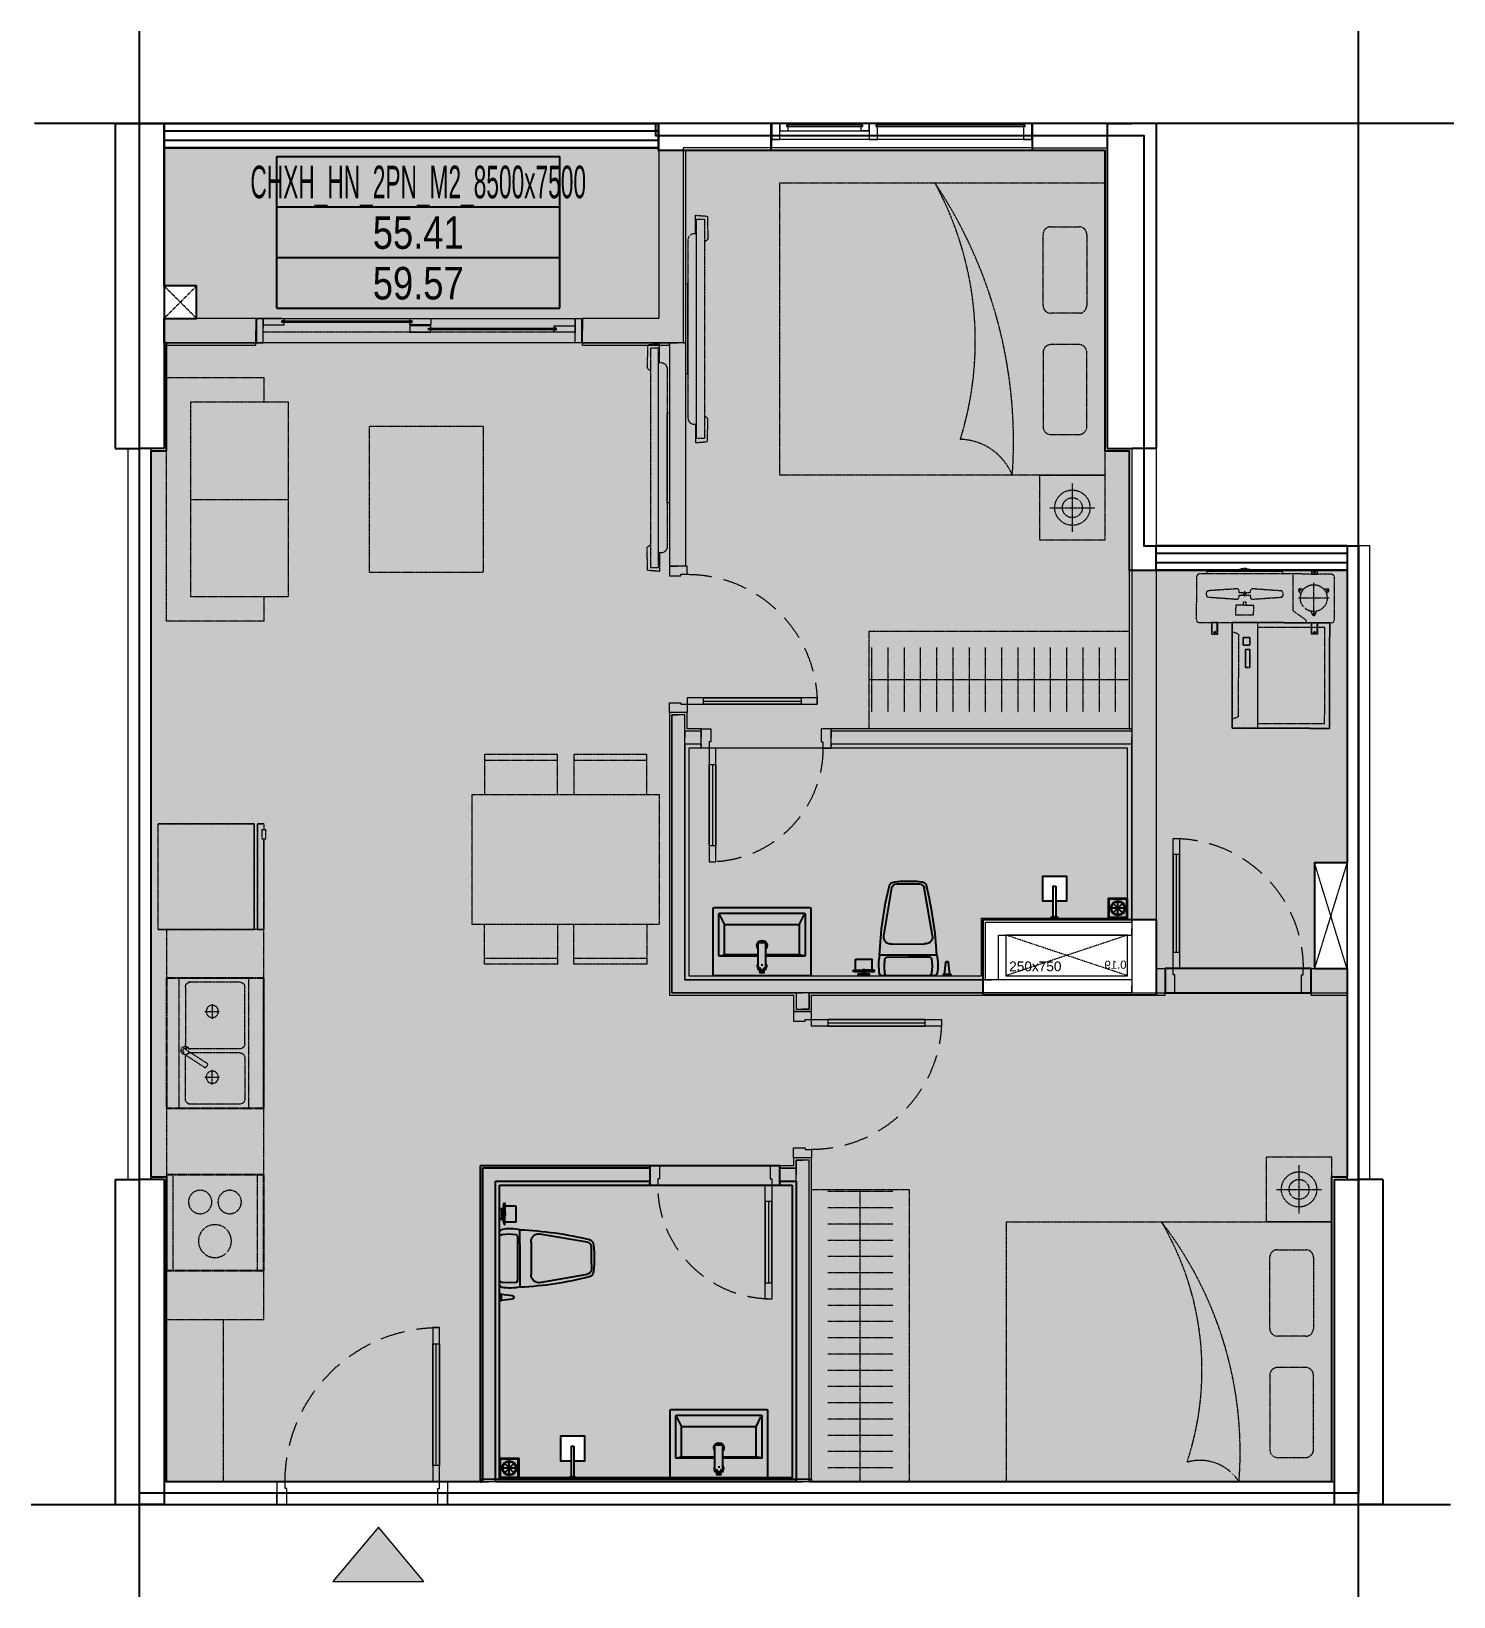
# Model space of a CAD drawing. Header units: millimetres. Extents: x -623 to 8130, y -735 to 8898.
import ezdxf
from ezdxf.enums import TextEntityAlignment as Align

# ---------------------------------------------------------------- set-up
doc = ezdxf.new("R2010")
doc.units = ezdxf.units.MM
doc.set_wipeout_variables(frame=1)
for name, pattern in [('3PN B$0$HIDDENX2', [0.75, 0.5, -0.25]), ('HIDDEN', [9.525, 6.35, -3.175]), ('Xref Y2-Y4 ME$0$Xref MB Y2.Y4$0$Xr_truc thang N3 tang dien hinh$0$T-Can ho$0$HIDDEN3', [0.2, 0.1, -0.1])]:
    doc.linetypes.add(name, pattern=pattern)
doc.layers.get('0').update_dxf_attribs({"color": 231})
doc.layers.get('DefPoints').update_dxf_attribs({"color": 191})
for name, color, linetype in [('2PN A1$0$KT - Net Nhat', 8, 'Continuous'), ('A-CONC', 2, 'Continuous'), ('A-EQPM', 127, 'Continuous'), ('A-RAIL', 153, 'Continuous'), ('KT-Hatch', 231, 'Continuous')]:
    doc.layers.add(name, color=color, linetype=linetype)
doc.layers.add('A-AREA-SPACE', color=130, linetype='Continuous', plot=False)
doc.layers.add('A-AREA-WALL-CENTER', color=210, linetype='Continuous', plot=False)
for name, color, linetype, lineweight in [('A-DOOR', 142, 'Continuous', 9), ('A-FNSH', 253, 'Continuous', 9), ('A-FURN', 251, 'HIDDEN', 5), ('A-Hatch mau co cau', 7, 'Continuous', 9), ('A-HIDD', 45, 'HIDDEN', 9), ('A-Truc ky thuat', 162, 'Continuous', 0), ('A-WALL', 1, 'Continuous', 13), ('A-WALL-INT', 31, 'Continuous', 20), ('A-WALL-PRTN', 6, 'Continuous', 9)]:
    doc.layers.add(name, color=color, linetype=linetype, lineweight=lineweight)
doc.styles.add('VTK_Arial', font='arial.ttf', dxfattribs={"width": 0.8})
doc.styles.add('Xref Y2-Y4 ME$0$Xref MB Y2.Y4$0$Xr_truc thang N3 tang dien hinh$0$T-Can ho$0$Arial', font='arial.ttf')

# ---------------------------------------------------------------- blocks, each defined once
blk = doc.blocks.new('*U4')
blk.add_lwpolyline([(0, 0), (0, 250), (750, 250), (750, 0)], close=True)
at = {"linetype": 'Xref Y2-Y4 ME$0$Xref MB Y2.Y4$0$Xr_truc thang N3 tang dien hinh$0$T-Can ho$0$HIDDEN3'}
for points in [[(0, 0), (750, 250)], [(0, 250), (750, 0)]]:
    blk.add_lwpolyline(points, dxfattribs=at)
at = {"style": 'Xref Y2-Y4 ME$0$Xref MB Y2.Y4$0$Xr_truc thang N3 tang dien hinh$0$T-Can ho$0$Arial'}
blk.add_text('0.19', height=50, dxfattribs=at).set_placement((6.6, 42.7))
blk.add_attdef('--', text='', height=88, dxfattribs=at).set_placement((126.6, 189.6), align=Align.MIDDLE_CENTER)
blk = doc.blocks.new('DT-CAN')
at = {"layer": 'DefPoints'}
for p, q in [((-870.7, 0), (870.7, 0)), ((-870.7, -934.4), (-870.7, 0)), ((870.7, -934.4), (870.7, 0)), ((-870.7, -311.5), (870.7, -311.5)), ((-870.7, -622.9), (870.7, -622.9)), ((-870.7, -934.4), (870.7, -934.4))]:
    blk.add_line(p, q, dxfattribs=at)
at = {"layer": 'DefPoints', "color": 7, "style": 'VTK_Arial', "width": 0.5}
blk.add_attdef('LOAICAN', text='', height=200, dxfattribs=at).set_placement((0, -257.5), align=Align.CENTER)
at = {"layer": 'DefPoints', "color": 5, "style": 'VTK_Arial', "width": 0.8}
blk.add_attdef('DT-TT', text='', height=200, dxfattribs=at).set_placement((0, -569), align=Align.CENTER)
at = {"layer": 'DefPoints', "color": 6, "style": 'VTK_Arial', "width": 0.8}
blk.add_attdef('DT-TIM', text='', height=200, dxfattribs=at).set_placement((0, -880.4), align=Align.CENTER)
blk = doc.blocks.new('A$C99de5d64')
at = {"layer": 'A-Hatch mau co cau', "true_color": 0xb30000}
h = blk.add_hatch(color=12, dxfattribs=at)
h.dxf.hatch_style = 1
h.paths.add_polyline_path([(-174.8, 210), (0, 0), (175.2, 210)])
at = {"layer": 'A-Hatch mau co cau', "color": 12, "true_color": 0xb30000}
blk.add_lwpolyline([(-174.8, 210), (0, 0), (175.2, 210)], close=True, dxfattribs=at)
blk = doc.blocks.new('*U17')
at = {"linetype": 'HIDDEN', "ltscale": 0.3}
for p, q in [((-750, -150), (-750, -1350)), ((-150, -150), (-750, -150)), ((-150, -1350), (-150, -150)), ((-150, -750), (-750, -750)), ((-750, -1350), (-150, -1350))]:
    blk.add_line(p, q, dxfattribs=at)
blk.add_lwpolyline([(-600, -1350), (-600, -1500), (0, -1500), (0, 0), (-600, 0), (-600, -150)], dxfattribs=at)
blk = doc.blocks.new('E-CHUNG-GATHOATSAN-01')
at = {"ltscale": 2}
for p, q in [((60, 20), (60, 100)), ((100, 60), (20, 60)), ((88.3, 88.3), (31.7, 31.7)), ((88.3, 31.7), (31.7, 88.3))]:
    blk.add_line(p, q, dxfattribs=at)
for points in [[(120, 120), (0, 120), (0, 0), (120, 0)], [(115, 115), (5, 115), (5, 5), (115, 5)]]:
    blk.add_lwpolyline(points, close=True, dxfattribs=at)
for radius in [45, 40]:
    blk.add_circle((60, 60), radius, dxfattribs=at)
blk = doc.blocks.new('E-VS-VOISENTAM-01')
at = {"color": 0}
blk.add_wipeout([(-6.3, -17.9), (-6.3, -7.6), (-105.3, -7.6), (-105.3, -75.1), (-255.3, -75.1), (-255.3, 74.9), (-105.3, 74.9), (-105.3, 7.4), (-6.3, 7.4), (-6.3, 17.9), (0, 17.9), (0, -17.9)], dxfattribs=at)
blk.add_lwpolyline([(-105.3, -7.6), (-105.3, -75.1), (-255.3, -75.1), (-255.3, 74.9), (-105.3, 74.9), (-105.3, 7.4)], dxfattribs=at)
for points in [[(-195.1, -7.6), (-6.3, -7.6), (-6.3, 7.4), (-195.1, 7.4)], [(-6.3, -17.9), (0, -17.9), (0, 17.9), (-6.3, 17.9)]]:
    blk.add_lwpolyline(points, close=True, dxfattribs=at)
blk = doc.blocks.new('E-VS-BONCAU-01')
for p, q in [((-145.5, -13.9), (-139.8, 0.5)), ((-148.9, -57.3), (-145.5, -13.9)), ((-146.2, -104.4), (-148.9, -57.3)), ((145.4, -15), (148.5, -58.4)), ((148.5, -58.4), (145.4, -105.5)), ((213.1, -0.8), (265.4, -1)), ((221.8, -9.6), (256.7, -9.7)), ((230.2, -79.4), (221.8, -9.6)), ((256.7, -9.7), (247.7, -79.5)), ((-0.5, -126.3), (-176.3, -125.6)), ((-136.7, -112.2), (-146.2, -104.4)), ((-0.4, -113.3), (-136.7, -112.2)), ((-0.5, -126.3), (-0.5, -126.3)), ((175.4, -127), (-0.5, -126.3)), ((135.8, -113.2), (-0.4, -113.3)), ((145.4, -105.5), (135.8, -113.2)), ((-150.9, -245), (-101.2, -539.8)), ((-100, -194.5), (98.5, -195.2)), ((149, -246.1), (97.1, -540.5)), ((-71.2, -564.4), (-2.2, -564.6)), ((-2.2, -564.6), (66.9, -564.9))]:
    blk.add_line(p, q)
for points in [[(-307.4, -12.3), (-240.3, -12.3), (-240.3, 0.4), (-307.4, 0.4)], [(-324.6, -100.9), (-223.3, -100.9), (-223.3, -24.5), (-324.6, -24.5)], [(-281.4, -35.9), (-281.4, -12.3), (-266.2, -12.3), (-266.2, -35.9)]]:
    blk.add_lwpolyline(points, close=True)
for points in [[(160.1, -0.6), (0, 0), (-160.1, 0.6)], [(139.8, -0.5), (145.4, -15)]]:
    blk.add_lwpolyline(points)
for points in [[(-337.2, -33.4), (-281.4, -33.4), (-281.4, -26.6), (-337.2, -26.6, 1)], [(-210.5, -33.4), (-266.2, -33.4), (-266.2, -26.6), (-210.5, -26.6, -1)]]:
    blk.add_lwpolyline(points, format="xyb", close=True)
for centre, radius, start, end in [((225.4, 2.7), 12.8, 195.93034, 253.62994), ((238.9, -79.4), 8.72, 179.78014, 359.78014), ((253.1, 2.6), 12.8, 285.93034, 343.62994)]:
    blk.add_arc(centre, radius, start, end)
for centre, major_axis, ratio, start_param, end_param in [((-160.1, -17.6), (-12.9, -12.8), 1, 3.926991, 5.363819), ((-160.1, -17.6), (-12.9, -12.8), 1, 3.926991, 5.363819), ((-160.1, -17.6), (-12.9, -12.8), 1, 3.926991, 5.363819), ((160, -18.8), (-12.9, -12.8), 1, 2.490163, 3.926991), ((160, -18.8), (-12.9, -12.8), 1, 2.490163, 3.926991), ((-309.7, -59.9), (-491.9, 11.9), 0.754969, 2.992228, 3.290957), ((1638.9, -88), (-275.8, 1956.4), 0.917923, 1.461172, 1.68042), ((-105.7, -239.6), (-32.1, 32.3), 1, 5.374496, 7.190108), ((103.9, -240.4), (-32.3, -32.1), 1, 2.23467, 4.050282), ((-85.9, -545.6), (-22.1, -22), 1, -0.518895, 0.614897), ((-85.9, -545.6), (-22.1, -22), 1, -0.518895, 0.614897), ((-71, -533.5), (-21.8, 21.9), 1, 0.993435, 2.351364), ((-9.9, -27.7), (-393.7, -390.7), 1, 0.641923, 0.802984), ((-9.9, -27.7), (-393.7, -390.7), 1, 0.641923, 0.802984), ((9.6, -27.8), (-390.7, 393.7), 1, 2.338609, 2.49967), ((9.6, -27.8), (-390.7, 393.7), 1, 2.338609, 2.49967), ((66.9, -534), (-21.8, 21.9), 1, 2.361025, 3.718954), ((81.7, -546.2), (-22.1, -22), 1, 0.955899, 2.089692), ((81.7, -546.2), (-22.1, -22), 1, 0.955899, 2.089692)]:
    blk.add_ellipse(centre, major_axis=major_axis, ratio=ratio, start_param=start_param, end_param=end_param)
at = {"extrusion": (0, 0, -1)}
for centre, major_axis, ratio, start_param, end_param in [((309.2, -62.3), (492, 8.1), 0.754969, 2.992228, 3.290957), ((-1639.5, -75.4), (-290.8, -1954.2), 0.917923, 4.602765, 4.822013)]:
    blk.add_ellipse(centre, major_axis=major_axis, ratio=ratio, start_param=start_param, end_param=end_param, dxfattribs=at)
blk = doc.blocks.new('*U18')
at = {"linetype": 'HIDDEN', "ltscale": 0.3}
for p, q in [((75, 644.4), (75, 400)), ((525, 644.4), (75, 644.4)), ((75, 608.9), (525, 608.9)), ((525, 400), (525, 644.4)), ((1075, 644.4), (625, 644.4)), ((625, 644.4), (625, 400)), ((625, 608.9), (1075, 608.9)), ((1075, 400), (1075, 644.4)), ((1150, 400), (0, 400)), ((0, 400), (0, -400)), ((1150, -400), (1150, 400)), ((0, -400), (1150, -400)), ((75, -644.4), (75, -400)), ((525, -400), (525, -644.4)), ((625, -644.4), (625, -400)), ((1075, -400), (1075, -644.4)), ((525, -608.9), (75, -608.9)), ((525, -644.4), (75, -644.4)), ((1075, -608.9), (625, -608.9)), ((1075, -644.4), (625, -644.4))]:
    blk.add_line(p, q, dxfattribs=at)
blk = doc.blocks.new('*U19')
blk.add_line((3040, 150), (0, 150))
for points in [[(0, 150), (3040, 150), (3040, 0), (0, 0)], [(0, 105), (3040, 105), (3040, 45), (0, 45)]]:
    blk.add_lwpolyline(points, close=True)
blk = doc.blocks.new('*U21')
blk.add_line((-100, 70), (-850, 70))
for points in [[(140, 1050), (140, 990), (40, 990), (40, 1000), (0, 1000), (0, 1050)], [(0, 50), (-950, 50), (-950, 90), (0, 90)], [(-100, 50), (-100, 90), (-850, 90), (-850, 50)], [(140, 0), (140, 60), (40, 60), (40, 50), (0, 50), (0, 0)]]:
    blk.add_lwpolyline(points, close=True)
at = {"linetype": '3PN B$0$HIDDENX2', "ltscale": 300}
blk.add_arc((0, 50), 950, 90, 180, dxfattribs=at)
blk = doc.blocks.new('*U44')
blk.add_line((-100, 70), (-700, 70))
for points in [[(110, 900), (110, 840), (40, 840), (40, 850), (0, 850), (0, 900)], [(0, 50), (-800, 50), (-800, 90), (0, 90)], [(-100, 50), (-100, 90), (-700, 90), (-700, 50)], [(110, 0), (110, 60), (40, 60), (40, 50), (0, 50), (0, 0)]]:
    blk.add_lwpolyline(points, close=True)
at = {"linetype": '3PN B$0$HIDDENX2', "ltscale": 300}
blk.add_arc((0, 50), 800, 90, 180, dxfattribs=at)
blk = doc.blocks.new('*U43')
blk.add_line((-100, 70), (-600, 70))
for points in [[(120, 800), (120, 740), (40, 740), (40, 750), (0, 750), (0, 800)], [(0, 50), (-700, 50), (-700, 90), (0, 90)], [(-100, 50), (-100, 90), (-600, 90), (-600, 50)], [(120, 0), (120, 60), (40, 60), (40, 50), (0, 50), (0, 0)]]:
    blk.add_lwpolyline(points, close=True)
at = {"linetype": '3PN B$0$HIDDENX2', "ltscale": 300}
blk.add_arc((0, 50), 700, 90, 180, dxfattribs=at)
blk = doc.blocks.new('*U20')
blk.add_line((1175, 150), (0, 150))
for points in [[(0, 150), (1175, 150), (1175, 0), (0, 0)], [(0, 105), (1175, 105), (1175, 45), (0, 45)]]:
    blk.add_lwpolyline(points, close=True)
blk = doc.blocks.new('*U42')
blk.add_line((-100, -70), (-700, -70))
for points in [[(110, 0), (110, -60), (40, -60), (40, -50), (0, -50), (0, 0)], [(0, -50), (-800, -50), (-800, -90), (0, -90)], [(-100, -50), (-100, -90), (-700, -90), (-700, -50)], [(110, -900), (110, -840), (40, -840), (40, -850), (0, -850), (0, -900)]]:
    blk.add_lwpolyline(points, close=True)
at = {"linetype": '3PN B$0$HIDDENX2', "ltscale": 300}
blk.add_arc((0, -50), 800, 180, 270, dxfattribs=at)
blk = doc.blocks.new('*U41')
blk.add_line((-100, -70), (-600, -70))
for points in [[(120, 0), (120, -60), (40, -60), (40, -50), (0, -50), (0, 0)], [(0, -50), (-700, -50), (-700, -90), (0, -90)], [(-100, -50), (-100, -90), (-600, -90), (-600, -50)], [(120, -800), (120, -740), (40, -740), (40, -750), (0, -750), (0, -800)]]:
    blk.add_lwpolyline(points, close=True)
at = {"linetype": '3PN B$0$HIDDENX2', "ltscale": 300}
blk.add_arc((0, -50), 700, 180, 270, dxfattribs=at)
blk = doc.blocks.new('*U22')
blk.add_line((-100, -70), (-700, -70))
for points in [[(150, 0), (150, -60), (40, -60), (40, -50), (0, -50), (0, 0)], [(0, -50), (-800, -50), (-800, -90), (0, -90)], [(-100, -50), (-100, -90), (-700, -90), (-700, -50)], [(150, -900), (150, -840), (40, -840), (40, -850), (0, -850), (0, -900)]]:
    blk.add_lwpolyline(points, close=True)
at = {"linetype": '3PN B$0$HIDDENX2', "ltscale": 300}
blk.add_arc((0, -50), 800, 180, 270, dxfattribs=at)
blk = doc.blocks.new('*U33')
at = {"linetype": 'HIDDEN', "ltscale": 0.3}
for p, q in [((86.1, 499.5), (86.1, 101.1)), ((186.1, 499.5), (186.1, 101.1)), ((286.1, 499.5), (286.1, 101.1)), ((386.1, 499.5), (386.1, 101.1)), ((486.1, 499.5), (486.1, 101.1)), ((586.1, 499.5), (586.1, 101.1)), ((686.1, 499.5), (686.1, 101.1)), ((786.1, 499.5), (786.1, 101.1)), ((886.1, 499.5), (886.1, 101.1)), ((986.1, 499.5), (986.1, 101.1)), ((1086.1, 499.5), (1086.1, 101.1)), ((1186.1, 499.5), (1186.1, 101.1)), ((1286.1, 499.5), (1286.1, 101.1)), ((1386.1, 499.5), (1386.1, 101.1)), ((1486.1, 499.5), (1486.1, 101.1)), ((1586.1, 499.5), (1586.1, 101.1)), ((0, 300), (1600, 300))]:
    blk.add_line(p, q, dxfattribs=at)
blk.add_lwpolyline([(0, 0), (1600, 0), (1600, 600), (0, 600)], close=True, dxfattribs=at)
blk = doc.blocks.new('*U34')
at = {"linetype": 'HIDDEN', "ltscale": 0.3}
for p, q in [((650, 0), (0, 0)), ((0, 0), (0, -600)), ((0, 0), (0, -444.2)), ((0, 0), (650, 0)), ((650, -600), (650, 0)), ((650, 0), (650, -444.2)), ((30, -30), (620, -30)), ((30, -444.2), (30, -30)), ((620, -30), (620, -444.2)), ((0, -600), (0, -444.2)), ((650, -444.2), (0, -444.2)), ((620, -444.2), (30, -444.2)), ((650, -600), (650, -444.2)), ((56.2, -600), (72.3, -559.6)), ((72.3, -559.6), (577.7, -559.6)), ((373.1, -490.4), (373.1, -518.1)), ((483.8, -490.4), (373.1, -490.4)), ((373.1, -518.1), (483.8, -518.1)), ((483.8, -518.1), (483.8, -490.4)), ((511.5, -490.4), (511.5, -531.9)), ((557.7, -490.4), (511.5, -490.4)), ((511.5, -531.9), (557.7, -531.9)), ((557.7, -531.9), (557.7, -490.4)), ((577.7, -559.6), (593.8, -600)), ((0, -600), (650, -600)), ((0, -600), (650, -600))]:
    blk.add_line(p, q, dxfattribs=at)
for points in [[(650, -600), (0, -600), (0, 0), (650, 0)], [(650, -600), (0, -600), (0, -444.2), (0, 0), (650, 0), (650, -444.2)], [(30, -444.2), (30, -30), (620, -30), (620, -444.2)], [(483.8, -518.1), (373.1, -518.1), (373.1, -490.4), (483.8, -490.4)], [(557.7, -531.9), (511.5, -531.9), (511.5, -490.4), (557.7, -490.4)]]:
    blk.add_lwpolyline(points, close=True, dxfattribs=at)
blk = doc.blocks.new('*U32')
at = {"linetype": 'HIDDEN', "ltscale": 0.3}
blk.add_lwpolyline([(0, 0), (350, 0), (350, -1000), (0, -1000)], close=True, dxfattribs=at)
blk = doc.blocks.new('E-BEP-BEP-03LO')
at = {"ltscale": 0.3}
blk.add_lwpolyline([(560, -590), (40, -590), (40, 0), (560, 0)], close=True, dxfattribs=at)
for centre, radius in [((298.3, -181.4), 101.2), ((207.6, -422.3), 72), ((389.1, -422.3), 72)]:
    blk.add_circle(centre, radius, dxfattribs=at)
at = {"layer": 'DefPoints', "color": 250, "linetype": 'HIDDEN', "ltscale": 0.3}
blk.add_lwpolyline([(0, 0), (600, 0), (600, -590), (0, -590)], close=True, dxfattribs=at)
blk = doc.blocks.new('E-BEP-BORUABAT-02')
at = {"ltscale": 0.3}
for p, q in [((25, -452.2), (25, -132.2)), ((55, -117.2), (405, -117.2)), ((435, -452.2), (435, -132.2)), ((460, -452.2), (460, -132.2)), ((745, -117.2), (490, -117.2)), ((775, -452.2), (775, -132.2)), ((404.5, -482.2), (55.5, -482.2)), ((490.5, -482.2), (744.5, -482.2))]:
    blk.add_line(p, q, dxfattribs=at)
at = {"ltscale": 0.3, "extrusion": (-1.67159e-29, -3.30872e-24, -1)}
for p, q in [((160, -282.2), (250, -282.2)), ((205, -237.2), (205, -327.2)), ((655, -282.2), (565, -282.2)), ((610, -237.2), (610, -327.2))]:
    blk.add_line(p, q, dxfattribs=at)
at = {"ltscale": 0.3}
blk.add_lwpolyline([(800, -507.2), (0, -507.2), (0, -77.2), (800, -77.2)], close=True, dxfattribs=at)
for points in [[(457.3, -93.9), (551.5, -238.7)], [(526.8, -252.8), (432.7, -108)]]:
    blk.add_lwpolyline(points, dxfattribs=at)
for centre in [(205, -282.2), (610, -282.2)]:
    blk.add_circle(centre, 37.5, dxfattribs=at)
for centre, radius, start, end in [((445.5, -115.7), 25.7, 331.89153, 264.77328), ((55, -147.2), 30, 89.99971, 179.99971), ((404.9, -147.2), 30.1, 0.12016, 89.94977), ((445, -115.9), 14.2, 29.73488, 209.73488), ((490.1, -147.2), 30.1, 90.04965, 179.87926), ((745, -147.2), 30, 359.99971, 89.99971), ((527.9, -226), 26.9, 267.84409, 331.62567), ((55.4, -451.7), 30.4, 180.80983, 270.13661), ((404.2, -451.4), 30.8, 270.61845, 358.50448), ((490.8, -451.4), 30.8, 181.49494, 269.38097), ((744.6, -451.7), 30.4, 269.86281, 359.18959)]:
    blk.add_arc(centre, radius, start, end, dxfattribs=at)
at = {"layer": 'DefPoints', "color": 250, "linetype": 'HIDDEN', "ltscale": 0.3}
blk.add_lwpolyline([(800, -600), (0, -600), (0, 0), (800, 0)], close=True, dxfattribs=at)
blk = doc.blocks.new('E-CHUNG-CUCNONG-DH')
at = {"linetype": 'HIDDEN', "ltscale": 0.3}
for p, q in [((292.8, 313.7), (311.7, 313.7)), ((302.2, 304.3), (302.2, 323.2)), ((-127.5, 157.6), (-127.5, 194.3)), ((221.4, 195.2), (205, 204.7)), ((217.9, 208.1), (208.5, 191.8)), ((297.5, 56.8), (297.5, 245.7)), ((373.6, 195.2), (390, 204.7)), ((386.5, 191.8), (377.1, 208.1)), ((391.9, 151.3), (203.1, 151.3)), ((288.1, 53.9), (306.9, 53.9)), ((297.5, 63.4), (297.5, 44.5)), ((-302.2, -61.4), (-321.1, -61.4)), ((-311.7, -51.9), (-311.7, -70.8)), ((292.8, -61.4), (311.7, -61.4)), ((302.2, -51.9), (302.2, -70.8))]:
    blk.add_line(p, q, dxfattribs=at)
blk.add_lwpolyline([(-406.1, 0), (406.1, 0, 0.414214), (425, 18.9), (425, 275.9, 0.414214), (401.4, 299.6), (-401.4, 299.6, 0.414214), (-425, 275.9), (-425, 18.9, 0.414214)], format="xyb", close=True, dxfattribs=at)
for points in [[(-363.6, 299.6), (-357.7, 314.3, -0.306678), (-344.6, 323.2), (89.6, 323.2, -0.306678), (102.7, 314.3), (108.6, 299.6)], [(219, 177.2), (205.8, 194.1, -0.677033), (214.5, 209.3), (235.8, 206.2)], [(359.2, 206.2), (380.5, 209.3, -0.677033), (389.2, 194.1), (376, 177.2)], [(314.2, 70.4), (306.3, 50.4, -0.677033), (288.7, 50.4), (280.8, 70.4)]]:
    blk.add_lwpolyline(points, format="xyb", dxfattribs=at)
for points in [[(102.7, 314.3), (-357.7, 314.3)], [(250.3, 0), (250.3, 16.2), (170, 72.6), (170, 299.6)], [(286.2, 323.2), (286.2, 299.6)], [(318.3, 323.2), (318.3, 299.6)], [(-134.4, 106.2), (-134.4, 128.2), (-120.6, 128.2), (-120.6, 106.2)], [(-327.7, -70.8), (-327.7, 0)], [(-295.6, -70.8), (-295.6, 0)], [(286.2, -70.8), (286.2, 0)], [(318.3, -70.8), (318.3, 0)]]:
    blk.add_lwpolyline(points, dxfattribs=at)
for points in [[(283.3, 299.6), (321.1, 299.6), (321.1, 323.2), (283.3, 323.2)], [(-182.9, 47.4), (-72.1, 47.4), (-72.1, 106.2), (-182.9, 106.2)], [(283.3, 0), (321.1, 0), (321.1, -70.8), (283.3, -70.8)], [(-292.8, 0), (-330.6, 0), (-330.6, -70.8), (-292.8, -70.8)]]:
    blk.add_lwpolyline(points, close=True, dxfattribs=at)
for centre, radius in [((302.2, 313.7), 4.72), ((297.5, 151.3), 82.6), ((-311.7, -61.4), 4.72), ((302.2, -61.4), 4.72)]:
    blk.add_circle(centre, radius, dxfattribs=at)
blk.add_arc((-127.5, 257.1), 75.6, 61.04446, 118.95554, dxfattribs=at)
for points, weights, knots in [([(-162.1, 193.1), (-162.1, 188.2), (-162.1, 183.3), (-148.2, 183.3), (-134.3, 183.3), (-134.3, 175.9), (-134.3, 168.6), (-148.2, 168.6), (-162.1, 168.6), (-162.1, 163.7), (-162.1, 158.8), (-162.1, 152.4), (-166.6, 148), (-171, 143.6), (-177.1, 144.2), (-264, 150.3), (-350.9, 156.5), (-363.6, 157.6), (-363.6, 171.1), (-363.6, 175.9), (-363.6, 180.7), (-363.6, 194.3), (-350.9, 195.4), (-264, 201.6), (-177.1, 207.7), (-171, 208.2), (-166.6, 203.9), (-162.1, 199.5), (-162.1, 193.1)], [1, 1, 1, 1, 1, 1, 1, 1, 1, 1, 1, 0.916058650995, 1, 0.916058650995, 1, 1, 1, 0.734760240583, 1, 1, 1, 0.734760240583, 1, 1, 1, 0.916058650995, 1, 0.916058650995, 1], [0, 0, 0, 1, 1, 2, 2, 3, 3, 4, 4, 5, 5, 5.825313, 5.825313, 6.650626, 6.650626, 7.650626, 7.650626, 9.141593, 9.141593, 10.141593, 10.141593, 11.632559, 11.632559, 12.632559, 12.632559, 13.457872, 13.457872, 14.283185, 14.283185, 14.283185]), ([(95.9, 156.5), (9, 150.3), (-77.9, 144.2), (-84, 143.6), (-88.4, 148), (-92.9, 152.4), (-92.9, 158.8), (-92.9, 163.7), (-92.9, 168.6), (-106.8, 168.6), (-120.7, 168.6), (-120.7, 175.9), (-120.7, 183.3), (-106.8, 183.3), (-92.9, 183.3), (-92.9, 188.2), (-92.9, 193.1), (-92.9, 199.5), (-88.4, 203.9), (-84, 208.2), (-77.9, 207.7), (9, 201.6), (95.9, 195.4), (108.6, 194.3), (108.6, 180.7), (108.6, 175.9), (108.6, 171.1), (108.6, 157.6), (95.9, 156.5)], [1, 1, 1, 0.916058650995, 1, 0.916058650995, 1, 1, 1, 1, 1, 1, 1, 1, 1, 1, 1, 0.916058650995, 1, 0.916058650995, 1, 1, 1, 0.734760240583, 1, 1, 1, 0.734760240583, 1], [0, 0, 0, 1, 1, 1.825313, 1.825313, 2.650626, 2.650626, 3.650626, 3.650626, 4.650626, 4.650626, 5.650626, 5.650626, 6.650626, 6.650626, 7.650626, 7.650626, 8.475939, 8.475939, 9.301253, 9.301253, 10.301253, 10.301253, 11.792219, 11.792219, 12.792219, 12.792219, 14.283185, 14.283185, 14.283185])]:
    blk.add_rational_spline(points, weights, degree=2, knots=knots, dxfattribs=at)
blk = doc.blocks.new('*U35')
at = {"ltscale": 0.3}
blk.add_lwpolyline([(600, 2400), (0, 2400), (0, 0), (600, 0)], close=True, dxfattribs=at)
blk = doc.blocks.new('F-PN-DONGIUONG-01')
at = {"linetype": 'HIDDEN', "ltscale": 0.3}
for p, q in [((-200, -348.1), (-200, -51.9)), ((-338.8, -200), (-61.2, -200))]:
    blk.add_line(p, q, dxfattribs=at)
blk.add_lwpolyline([(0, -400), (-400, -400), (-400, 0), (0, 0)], close=True, dxfattribs=at)
for radius in [108.5, 61.3]:
    blk.add_circle((-200, -200), radius, dxfattribs=at)
blk = doc.blocks.new('F-PK-TV-01')
at = {"linetype": 'HIDDEN', "ltscale": 0.3}
for points in [[(0, -113.8), (0, 0), (-73.9, -5.9), (-77.3, -148.1), (-56.2, -164.8)], [(0, -1285.4), (0, -1399.2), (-73.9, -1393.3), (-77.3, -1251.1), (-56.2, -1234.4)]]:
    blk.add_lwpolyline(points, dxfattribs=at)
for points in [[(-6.2, -1374.6), (-56.2, -1374.6), (-56.2, -24.6), (-6.2, -24.6)], [(60, -422.7), (45.8, -422.7), (45.8, -976.5), (60, -976.5)]]:
    blk.add_lwpolyline(points, close=True, dxfattribs=at)
blk.add_lwpolyline([(-6.2, -1285.4), (7.4, -1285.4, 0.414214), (45.8, -1247), (45.8, -152.2, 0.414214), (7.4, -113.8), (-6.2, -113.8)], format="xyb", close=True, dxfattribs=at)
blk = doc.blocks.new('*U39')
at = {"linetype": 'HIDDEN', "ltscale": 0.3}
blk.add_line((1960, 85), (40, 85), dxfattribs=at)
for p, q in [((158.1, 15.5), (158.1, 24.5)), ((1060.6, 60.5), (1060.6, 69.5))]:
    blk.add_line(p, q)
blk.add_lwpolyline([(0, 0), (2000, 0), (2000, 150), (0, 150)], close=True)
for points in [[(40, 54.5), (40, 0), (0, 0), (0, 150), (40, 150), (40, 0), (40, 0), (40, 54.5)], [(1960, 54.5), (1960, 0), (2000, 0), (2000, 150), (1960, 150), (1960, 0), (1960, 0), (1960, 54.5)], [(155, 0), (40, 0), (40, 10), (40, 10), (40, 40), (155, 40), (162, 40), (170, 40), (170, 25), (155, 25), (155, 15)], [(155, 0), (162, 0), (170, 0), (170, 15), (155, 15)], [(158.1, 15.5), (954, 15.5), (954, 24.5), (158.1, 24.5)], [(1072.5, 45), (942.5, 45), (942.5, 45), (942.5, 45), (942.5, 85), (1057.5, 85), (1064.5, 85), (1072.5, 85), (1072.5, 70), (1057.5, 70), (1057.5, 60), (1072.5, 60), (1072.5, 45)], [(942.5, 0), (1072.5, 0), (1072.5, 0), (1072.5, 0), (1072.5, 40), (957.5, 40), (950.5, 40), (942.5, 40), (942.5, 25), (957.5, 25), (957.5, 15), (942.5, 15), (942.5, 0)], [(1060.6, 60.5), (1842, 60.5), (1842, 69.5), (1060.6, 69.5)], [(1960, 45), (1960, 45), (1960, 85), (1845.5, 85), (1838.5, 85), (1830.5, 85), (1830.5, 70), (1845.5, 70), (1845.5, 60)], [(1845.5, 60), (1830.5, 60), (1830.5, 45), (1960, 45), (1960, 45), (1960, 45), (1960, 45)]]:
    blk.add_lwpolyline(points)
blk = doc.blocks.new('*U40')
blk.add_line((0, -150), (1600, -150))
at = {"ltscale": 2000}
for points in [[(0, 0), (0, -150), (-5, -150), (-5, 0)], [(1605, 0), (1605, -150), (1600, -150), (1600, 0)]]:
    blk.add_lwpolyline(points, close=True, dxfattribs=at)
for points in [[(1600, 0), (0, 0), (0, -100), (1600, -100)], [(0, 0), (50, 0), (50, -100), (0, -100)], [(950, 0), (1000, 0), (1000, -100), (950, -100)], [(1000, 0), (1550, 0), (1550, -45), (1000, -45)], [(1050, 0), (1000, 0), (1000, -45), (1050, -45)], [(1500, 0), (1550, 0), (1550, -45), (1500, -45)], [(1550, 0), (1600, 0), (1600, -100), (1550, -100)], [(40, -10), (960, -10), (960, -20), (40, -20)], [(1040, -10), (1510, -10), (1510, -20), (1040, -20)]]:
    blk.add_lwpolyline(points, close=True)
blk = doc.blocks.new('*U45')
at = {"linetype": 'HIDDEN', "ltscale": 0.3}
for p, q in [((86.1, 499.5), (86.1, 101.1)), ((186.1, 499.5), (186.1, 101.1)), ((286.1, 499.5), (286.1, 101.1)), ((386.1, 499.5), (386.1, 101.1)), ((486.1, 499.5), (486.1, 101.1)), ((586.1, 499.5), (586.1, 101.1)), ((686.1, 499.5), (686.1, 101.1)), ((786.1, 499.5), (786.1, 101.1)), ((886.1, 499.5), (886.1, 101.1)), ((986.1, 499.5), (986.1, 101.1)), ((1086.1, 499.5), (1086.1, 101.1)), ((1186.1, 499.5), (1186.1, 101.1)), ((1286.1, 499.5), (1286.1, 101.1)), ((1386.1, 499.5), (1386.1, 101.1)), ((1486.1, 499.5), (1486.1, 101.1)), ((1586.1, 499.5), (1586.1, 101.1)), ((1686.1, 499.5), (1686.1, 101.1)), ((1786.1, 499.5), (1786.1, 101.1)), ((0, 300), (1800, 300))]:
    blk.add_line(p, q, dxfattribs=at)
blk.add_lwpolyline([(0, 0), (1800, 0), (1800, 600), (0, 600)], close=True, dxfattribs=at)
blk = doc.blocks.new('F-PK-BANSOAN-01')
at = {"linetype": 'HIDDEN', "ltscale": 0.3}
blk.add_lwpolyline([(-700, -900), (-700, 0), (0, 0), (0, -900)], close=True, dxfattribs=at)
blk = doc.blocks.new('E-CHUNG-TULANH-01')
at = {"linetype": 'HIDDEN', "ltscale": 0.3}
for p, q in [((300, 650), (0, 650)), ((0, 650), (0, 610)), ((0, 650), (555, 650)), ((0, 610), (0, 650)), ((0, 610), (650, 610)), ((650, 610), (0, 610)), ((0, 590), (0, 0)), ((650, 590), (0, 590)), ((0, 590), (650, 590)), ((0, 0), (0, 590)), ((310, 650), (300, 650)), ((555, 650), (310, 650)), ((615, 660), (555, 660)), ((555, 660), (555, 650)), ((555, 660), (555, 640)), ((615, 660), (555, 660)), ((555, 640), (615, 640)), ((615, 650), (615, 660)), ((615, 640), (615, 660)), ((650, 650), (615, 650)), ((650, 610), (650, 650)), ((650, 650), (650, 610)), ((650, 0), (650, 590)), ((650, 590), (650, 0))]:
    blk.add_line(p, q, dxfattribs=at)
blk.add_lwpolyline([(0, 0), (650, 0), (650, 590), (0, 590)], close=True, dxfattribs=at)
blk = doc.blocks.new('F-PN-GIUONG-2000X1600')
at = {"linetype": 'HIDDEN', "ltscale": 0.3}
for p, q in [((332.5, -150.5), (159.2, -150.5)), ((111.4, -198.4), (111.4, -655.8)), ((380.4, -655.8), (380.4, -198.4)), ((159.2, -703.7), (332.5, -703.7)), ((111.4, -1381), (111.4, -944.2)), ((159.2, -896.3), (332.5, -896.3)), ((380.4, -944.2), (380.4, -1381)), ((332.5, -1428.8), (159.2, -1428.8))]:
    blk.add_line(p, q, dxfattribs=at)
blk.add_lwpolyline([(2000, 0), (2000, -1600), (0, -1600), (0, 0), (2000, 0)], dxfattribs=at)
for centre, radius, start, end in [((2879.5, -182.5), 2316.9, 175.48135, 217.72002), ((808.7, 149.5), 281.8, 212.03819, 286.6668), ((159.2, -198.4), 47.8, 90, 180), ((332.5, -198.4), 47.8, 0, 90), ((2591, -687.7), 1793.5, 161.56279, 210.57443), ((159.2, -655.8), 47.8, 180, 270), ((332.5, -655.8), 47.8, 270, 0), ((159.2, -944.2), 47.8, 90, 180), ((332.5, -944.2), 47.8, 0, 90), ((159.2, -1381), 47.8, 180, 270), ((332.5, -1381), 47.8, 270, 0)]:
    blk.add_arc(centre, radius, start, end, dxfattribs=at)
blk = doc.blocks.new('F-PN-GIUONG-2000X1800')
at = {"linetype": 'HIDDEN', "ltscale": 0.3}
for p, q in [((332.5, -250.5), (159.2, -250.5)), ((111.4, -298.4), (111.4, -755.8)), ((380.4, -755.8), (380.4, -298.4)), ((159.2, -803.7), (332.5, -803.7)), ((111.4, -1481), (111.4, -1044.2)), ((159.2, -996.3), (332.5, -996.3)), ((380.4, -1044.2), (380.4, -1481)), ((332.5, -1528.8), (159.2, -1528.8))]:
    blk.add_line(p, q, dxfattribs=at)
blk.add_lwpolyline([(2000, 0), (2000, -1800), (0, -1800), (0, 0), (2000, 0)], dxfattribs=at)
for centre, radius, start, end in [((3425.4, -206.5), 2863.1, 175.86471, 213.81984), ((898.8, 135.1), 355.7, 202.32224, 268.49672), ((159.2, -298.4), 47.8, 90, 180), ((332.5, -298.4), 47.8, 0, 90), ((2827.6, -825.1), 2030.2, 162.67464, 208.69937), ((159.2, -755.8), 47.8, 180, 270), ((332.5, -755.8), 47.8, 270, 0), ((159.2, -1044.2), 47.8, 90, 180), ((332.5, -1044.2), 47.8, 0, 90), ((159.2, -1481), 47.8, 180, 270), ((332.5, -1481), 47.8, 270, 0)]:
    blk.add_arc(centre, radius, start, end, dxfattribs=at)
blk = doc.blocks.new('E-VS-LAVABO-02')
at = {"extrusion": (0, 0, -1)}
for p, q in [((-300, 6), (-300, 414)), ((-294, 420), (294, 420)), ((300, 414), (300, 6)), ((-265, 126), (-265, 379)), ((-259, 385), (259, 385)), ((-230.4, 317.6), (-258.8, 374.4)), ((-230, 133.5), (-230, 309)), ((-224, 315), (224, 315)), ((230, 133.5), (230, 309)), ((230.4, 317.6), (258.8, 374.4)), ((265, 379), (265, 126)), ((-22, 203.7), (22, 203.7)), ((-24, 120), (-259, 120)), ((-257.6, 123), (-232.4, 128.4)), ((-24, 127.5), (-224, 127.5)), ((224, 127.5), (24, 127.5)), ((259, 120), (24, 120)), ((257.6, 123), (232.4, 128.4)), ((294, 0), (-294, 0)), ((-25.4, 70), (-26.5, 70)), ((-24, 70), (-24, 71.6)), ((-15.5, 48.2), (-13.1, 48.2)), ((-12.5, 44.1), (-12.5, 48.5)), ((-12.5, 19.6), (-12.5, 33.7)), ((-10.5, 35.7), (-7.5, 35.7)), ((10.5, 17.6), (-10.5, 17.6)), ((7.5, 35.5), (-7.5, 35.5)), ((5, 65), (-5, 65)), ((7.5, 35.7), (10.5, 35.7)), ((12.5, 43.8), (13.1, 43.8)), ((12.5, 19.6), (12.5, 33.7)), ((13.1, 46), (14.9, 46)), ((14.9, 43.8), (15.5, 43.8)), ((26.5, 70), (25.4, 70))]:
    blk.add_line(p, q, dxfattribs=at)
at = {"extrusion": (0, 0, -1), "flags": 128}
for points in [[(24, 39), (24, 201.7), (24, 202.4)], [(-24, 39), (-24, 201.7), (-24, 202.4)], [(-22, 37), (-15.6, 37), (15.6, 37), (22, 37)], [(12, 35), (14.4, 36.3), (15.6, 37)], [(12.8, 48.8), (15.5, 48.8), (15.5, 48.2), (13.1, 48.2), (13.1, 44.4), (15.5, 44.4), (15.5, 43.8), (12.8, 43.8), (15.5, 43.8)], [(11, 34), (10.5, 34), (-10.5, 34), (-11, 34)], [(10.5, 28.1), (0, 28.1), (-10.5, 28.1)], [(-15.6, 37), (-14.4, 36.3), (-12, 35)]]:
    blk.add_lwpolyline(points, dxfattribs=at)
for points in [[(22, 204.4), (-22, 204.4)], [(-12.5, 48.8), (-12.5, 43.8), (-13.1, 43.8), (-13.1, 46), (-14.9, 46), (-14.9, 43.8), (-15.5, 43.8), (-15.5, 48.8), (-14.9, 48.8), (-14.9, 46.6), (-13.1, 46.6), (-13.1, 48.8)]]:
    blk.add_lwpolyline(points, close=True, dxfattribs=at)
at = {"extrusion": (0, 0, -1)}
for centre, radius, start, end in [((294, 414), 6, 0, 90), ((-294, 414), 6, 90, 180), ((259, 379), 6, 0, 90), ((224, 309), 6, 0, 90), ((-224, 309), 6, 90, 180), ((-259, 379), 6, 90, 180), ((0, 185), 31, 320.62686, 219.37314), ((22, 201.7), 1.99, 0.21514, 90.21353), ((-22, 201.7), 1.99, 89.78647, 179.78486), ((259, 126), 6, 270, 0), ((224, 133.5), 6, 270, 0), ((-224, 133.5), 6, 180, 270), ((-259, 126), 6, 180, 270), ((294, 6), 6, 270, 0), ((0, 59.7), 27.5, 330.77713, 28.28414), ((0, 59.7), 26.5, 334.91237, 24.22074), ((22, 39), 2, 270, 0), ((12.8, 48.5), 0.298, 89.78647, 179.78486), ((12.8, 44.1), 0.298, 180.21514, 270.21353), ((12.8, 44.1), 0.298, 180.21514, 270.21353), ((10.5, 33.7), 2, 0, 39.64467), ((11, 32.5), 1.5, 0, 90), ((11, 29.6), 1.5, 270, 0), ((10.5, 19.6), 2, 270, 0), ((10.5, 33.7), 2, 40.21561, 90), ((-10.5, 33.7), 2, 90, 139.5327), ((-10.5, 19.6), 2, 180, 270), ((-11, 32.5), 1.5, 90, 180), ((-11, 29.6), 1.5, 180, 270), ((-10.5, 33.7), 2, 140.36277, 180), ((-22, 39), 2, 180, 270), ((0, 59.7), 26.5, 154.68391, 205.08763), ((0, 59.7), 27.5, 151.64819, 209.22287), ((-294, 6), 6, 180, 270)]:
    blk.add_arc(centre, radius, start, end, dxfattribs=at)
for centre, major_axis, start_param, end_param in [((-22, 202.4), (2, 0), 1.570796, 3.141593), ((22, 202.4), (-2, 0), 3.141593, 4.712389)]:
    blk.add_ellipse(centre, major_axis=major_axis, ratio=0.984382, start_param=start_param, end_param=end_param)
for points, knots in [([(-24, 70.6), (-24, 70.8), (-24, 71.4), (-24, 72.7), (-24, 74.5), (-24, 76.5), (-24, 78.3), (-24, 79.4), (-24, 79.7)], [0, 0, 0, 0, 0.170042, 0.387138, 0.569985, 0.748798, 0.931358, 1, 1, 1, 1]), ([(-10.5, 28.1), (-10.6, 28.1), (-10.7, 28.1), (-10.8, 28.1), (-11, 28.1), (-11, 28.1), (-11, 28.1)], [0, 0, 0, 0, 0.250855, 0.500152, 0.749125, 1, 1, 1, 1]), ([(10.5, 28.1), (10.6, 28.1), (10.7, 28.1), (10.8, 28.1), (11, 28.1), (11, 28.1), (11, 28.1)], [0, 0, 0, 0, 0.250855, 0.500152, 0.749125, 1, 1, 1, 1]), ([(24, 70.6), (24, 70.8), (24, 71.4), (24, 72.7), (24, 74.5), (24, 76.5), (24, 78.3), (24, 79.4), (24, 79.7)], [0, 0, 0, 0, 0.170042, 0.387138, 0.569985, 0.748798, 0.931358, 1, 1, 1, 1])]:
    blk.add_open_spline(points, degree=3, knots=knots)

msp = doc.modelspace()

# ---------------------------------------------------------------- hatches: boundary and pattern name
at = {"layer": 'KT-Hatch', "true_color": 0xbcbdb7}
h = msp.add_hatch(color=9, dxfattribs=at)
h.dxf.hatch_style = 1
h.paths.add_polyline_path([(5233.4, 3431.1), (6298.4, 3431.1), (6298.4, 2966.1), (5233.4, 2966.1)], flags=16)
h.paths.add_polyline_path([(193.4, 8181.1), (193.4, 8181.1), (3233.4, 8181.1), (3233.4, 8166.1), (5983.4, 8166.1), (5983.4, 6316.1), (6133.4, 6316.1), (6133.4, 5581.2), (7398.4, 5581.5), (7398.4, 5581.5), (7473.4, 5581.5), (7473.4, 3781.1), (7273.4, 3781.1), (7273.4, 3131.1), (7473.4, 3131.1), (7473.4, 1846.1), (7378.4, 1846.1), (7378.4, -28.9), (4178.1, -28.9), (4178.1, -13.9), (3168.1, -13.9), (3168.1, -14.1), (2138.1, -14.1), (2138.1, -28.9), (208.4, -28.9), (208.4, 1846.1), (113.4, 1846.1), (113.4, 6316.1), (208.4, 6316.1), (208.4, 6981.1), (193.4, 6981.1), (193.4, 7131.1), (393.4, 7131.1), (393.4, 7331.1), (193.4, 7331.1)])

# ---------------------------------------------------------------- linework, layer by layer
at = {"layer": '2PN A1$0$KT - Net Nhat'}
for p, q in [((3182.8, 1916.1), (2138.1, 1916.1)), ((2138.1, 1916.1), (2138.1, -28.9)), ((3182.8, 1901.1), (2153.1, 1901.1)), ((2153.1, 1901.1), (2153.1, -28.9)), ((3182.8, 1916.1), (3182.8, 1908.6)), ((3182.8, 1901.1), (3182.8, 1908.6)), ((2233.1, -28.9), (2233.1, 1821.1)), ((2233.1, 1821.1), (3182.8, 1821.1)), ((2258.1, -3.9), (2258.1, 1796.1)), ((2258.1, 1796.1), (3182.8, 1796.1)), ((3182.8, 1821.1), (3182.8, 1808.6)), ((3182.8, 1796.1), (3182.8, 1808.6)), ((3983.1, 1821.1), (3983.1, 1808.6)), ((3983.1, 1821.1), (4083.1, 1821.1)), ((3983.1, 1796.1), (3983.1, 1808.6)), ((3983.1, 1796.1), (4058.1, 1796.1)), ((4058.1, 1796.1), (4058.1, -3.9)), ((4083.1, 1821.1), (4083.1, -28.9)), ((2138.1, -28.9), (2145.6, -28.9)), ((2153.1, -28.9), (2145.6, -28.9)), ((3183.1, -28.9), (2233.1, -28.9)), ((3158.1, -3.9), (2258.1, -3.9)), ((4058.1, -3.9), (3158.1, -3.9)), ((3158.1, -3.9), (3158.1, -3.9)), ((4083.1, -28.9), (3183.1, -28.9)), ((3183.1, -28.9), (3183.1, -28.9))]:
    msp.add_line(p, q, dxfattribs=at)
for points in [[(5538.4, 8331.1), (3928.4, 8331.1), (3928.4, 8166.1), (5538.4, 8166.1)], [(7253.4, 3131.1), (6353.4, 3131.1), (6353.4, 2981.1), (7253.4, 2981.1)], [(3983.1, 1916.1), (3183.1, 1916.1), (3183.1, 1796.1), (3983.1, 1796.1)]]:
    msp.add_lwpolyline(points, close=True, dxfattribs=at)
at = {"layer": 'A-AREA-SPACE', "ltscale": 5}
msp.add_lwpolyline([(193.4, 8181.1), (193.4, 8181.1), (193.4, 8181.1), (3233.4, 8181.1), (3233.4, 8166.1), (5983.4, 8166.1), (5983.4, 6316.1), (6133.4, 6316.1), (6133.4, 5581.2), (7398.4, 5581.5), (7398.4, 5581.5), (7473.4, 5581.5), (7473.4, 3781.1), (7273.4, 3781.1), (7273.4, 3131.1), (7473.4, 3131.1), (7473.4, 1846.1), (7378.4, 1846.1), (7378.4, -28.9), (4178.1, -28.9), (4178.1, -13.9), (3168.1, -13.9), (3168.1, -14.1), (2138.1, -14.1), (2138.1, -28.9), (208.4, -28.9), (208.4, 1846.1), (113.4, 1846.1), (113.4, 6316.1), (208.4, 6316.1), (208.4, 6981.1), (193.4, 6981.1), (193.4, 7131.1), (393.4, 7131.1), (393.4, 7331.1), (193.4, 7331.1), (193.4, 8181.1)], dxfattribs=at)
at = {"layer": 'A-AREA-WALL-CENTER'}
msp.add_lwpolyline([(43.4, 8256.1), (43.4, 8256.1), (43.4, 8331.1), (3218.4, 8331.1), (3218.4, 8256.1), (6223.4, 8256.1), (6223.4, 5731.5), (7543.4, 5731.5), (7543.4, -98.9), (43.4, -98.9)], close=True, dxfattribs=at)
at = {"layer": 'A-CONC'}
for p, q in [((-106.6, 8331.1), (43.4, 8331.1)), ((-106.6, 8331.1), (-106.6, 6331.1)), ((193.4, 8331.1), (43.4, 8331.1)), ((193.4, 8331.1), (193.4, 6331.1)), ((5998.4, 8331.1), (6148.4, 8331.1)), ((5998.4, 8331.1), (5998.4, 6331.1)), ((6298.4, 8331.1), (6148.4, 8331.1)), ((6298.4, 8331.1), (6298.4, 6331.1)), ((-106.6, 6331.1), (43.4, 6331.1)), ((193.4, 6331.1), (43.4, 6331.1)), ((5998.4, 6331.1), (6148.4, 6331.1)), ((6298.4, 6331.1), (6148.4, 6331.1)), ((-106.6, 1831.1), (43.4, 1831.1)), ((-106.6, 1831.1), (-106.6, -168.9)), ((193.4, 1831.1), (43.4, 1831.1)), ((193.4, 1831.1), (193.4, -168.9)), ((7393.4, 1831.1), (7543.4, 1831.1)), ((7393.4, 1831.1), (7393.4, -168.9)), ((7693.4, 1831.1), (7543.4, 1831.1)), ((7693.4, 1831.1), (7693.4, -168.9)), ((-106.6, -168.9), (43.4, -168.9)), ((193.4, -168.9), (43.4, -168.9)), ((7393.4, -168.9), (7543.4, -168.9)), ((7693.4, -168.9), (7543.4, -168.9))]:
    msp.add_line(p, q, dxfattribs=at)
at = {"layer": 'A-FNSH', "ltscale": 0.3}
for p, q in [((3928.4, 8181.1), (3388.4, 8181.1)), ((3388.4, 8181.1), (3388.4, 6981.1)), ((3928.4, 8166.1), (3403.4, 8166.1)), ((3403.4, 8166.1), (3403.4, 6981.1)), ((3928.4, 8181.1), (3928.4, 8173.6)), ((3928.4, 8166.1), (3928.4, 8173.6)), ((5538.4, 8181.1), (5538.4, 8173.6)), ((5538.4, 8181.1), (5998.4, 8181.1)), ((5538.4, 8166.1), (5538.4, 8173.6)), ((5538.4, 8166.1), (5983.4, 8166.1)), ((5983.4, 8166.1), (5983.4, 6316.1)), ((5998.4, 8181.1), (5998.4, 6331.1)), ((193.4, 6331.1), (193.4, 6981.1)), ((193.4, 6981.1), (758.4, 6981.1)), ((208.4, 6316.1), (208.4, 6966.1)), ((208.4, 6966.1), (758.4, 6966.1)), ((758.4, 6981.1), (758.4, 6973.6)), ((758.4, 6966.1), (758.4, 6973.6)), ((2768.4, 6981.1), (2768.4, 6973.6)), ((2768.4, 6981.1), (3303.4, 6981.1)), ((2768.4, 6966.1), (2768.4, 6973.6)), ((2768.4, 6966.1), (3303.4, 6966.1)), ((3303.4, 6981.1), (3303.4, 6973.6)), ((3303.4, 6966.1), (3303.4, 6973.6)), ((3388.4, 6981.1), (3395.9, 6981.1)), ((3403.4, 6981.1), (3395.9, 6981.1)), ((113.4, 6331.1), (113.4, 6323.6)), ((113.4, 6331.1), (193.4, 6331.1)), ((113.4, 6316.1), (113.4, 6323.6)), ((113.4, 6316.1), (208.4, 6316.1)), ((5983.4, 6316.1), (6133.4, 6316.1)), ((5998.4, 6331.1), (6148.4, 6331.1)), ((6133.4, 6316.1), (6133.4, 4606.1)), ((6148.4, 6331.1), (6148.4, 4606.1)), ((3413.4, 4706.1), (3303.4, 4706.1)), ((3303.4, 4706.1), (3303.4, 2966.1)), ((3398.4, 4691.1), (3318.4, 4691.1)), ((3318.4, 4691.1), (3318.4, 2981.1)), ((3398.4, 4591.1), (3398.4, 4691.1)), ((3413.4, 4606.1), (3413.4, 4706.1)), ((3498.4, 4591.1), (3398.4, 4591.1)), ((3498.4, 4606.1), (3413.4, 4606.1)), ((3498.4, 4606.1), (3498.4, 4598.6)), ((3498.4, 4591.1), (3498.4, 4598.6)), ((6133.4, 4606.1), (6140.9, 4606.1)), ((6148.4, 4606.1), (6140.9, 4606.1)), ((4298.4, 4486.1), (3548.4, 4486.1)), ((3303.4, 2966.1), (4068.1, 2966.1)), ((3318.4, 2981.1), (4083.1, 2981.1)), ((4068.1, 2966.1), (4068.1, 2866.1)), ((4083.1, 2981.1), (4083.1, 2881.1)), ((4163.1, 2881.1), (4163.1, 2981.1)), ((4163.1, 2981.1), (6353.4, 2981.1)), ((4178.1, 2866.1), (4178.1, 2966.1)), ((4178.1, 2966.1), (6353.4, 2966.1)), ((6353.4, 2981.1), (6353.4, 2973.6)), ((6353.4, 2966.1), (6353.4, 2973.6)), ((7253.4, 2981.1), (7253.4, 2973.6)), ((7253.4, 2981.1), (7473.4, 2981.1)), ((7253.4, 2966.1), (7253.4, 2973.6)), ((7253.4, 2966.1), (7473.4, 2966.1)), ((7473.4, 2981.1), (7473.4, 2973.6)), ((7473.4, 2966.1), (7473.4, 2973.6)), ((4068.1, 2866.1), (4178.1, 2866.1)), ((4083.1, 2881.1), (4163.1, 2881.1)), ((4178.1, 1966.1), (4068.1, 1966.1)), ((4068.1, 1966.1), (4068.1, 1916.1)), ((4163.1, 1951.1), (4083.1, 1951.1)), ((4083.1, 1951.1), (4083.1, 1901.1)), ((4163.1, -28.9), (4163.1, 1951.1)), ((4178.1, -28.9), (4178.1, 1966.1)), ((208.4, 1846.1), (113.4, 1846.1)), ((113.4, 1846.1), (113.4, 1838.6)), ((113.4, 1831.1), (113.4, 1838.6)), ((193.4, 1831.1), (113.4, 1831.1)), ((193.4, -28.9), (193.4, 1831.1)), ((208.4, -28.9), (208.4, 1846.1)), ((4068.1, 1916.1), (3983.1, 1916.1)), ((3983.1, 1916.1), (3983.1, 1908.6)), ((3983.1, 1901.1), (3983.1, 1908.6)), ((4083.1, 1901.1), (3983.1, 1901.1)), ((7473.4, 1846.1), (7378.4, 1846.1)), ((7378.4, 1846.1), (7378.4, -28.9)), ((7473.4, 1831.1), (7393.4, 1831.1)), ((7393.4, 1831.1), (7393.4, -28.9)), ((7473.4, 1846.1), (7473.4, 1838.6)), ((7473.4, 1831.1), (7473.4, 1838.6)), ((193.4, -28.9), (200.9, -28.9)), ((208.4, -28.9), (200.9, -28.9)), ((4163.1, -28.9), (4170.6, -28.9)), ((4178.1, -28.9), (4170.6, -28.9)), ((7378.4, -28.9), (7385.9, -28.9)), ((7393.4, -28.9), (7385.9, -28.9))]:
    msp.add_line(p, q, dxfattribs=at)
at = {"layer": 'A-FNSH'}
for p, q in [((6148.4, 4606.1), (4298.4, 4606.1)), ((4298.4, 4606.1), (4298.4, 4598.6)), ((4298.4, 4591.1), (4298.4, 4598.6)), ((6148.4, 4591.1), (4298.4, 4591.1)), ((6148.4, 4606.1), (6148.4, 4598.6)), ((6148.4, 4591.1), (6148.4, 4598.6)), ((3498.4, 4511.1), (3398.4, 4511.1)), ((3398.4, 4511.1), (3398.4, 3061.1)), ((3498.4, 4486.1), (3423.4, 4486.1)), ((3423.4, 4486.1), (3423.4, 3086.1)), ((3498.4, 4511.1), (3498.4, 4498.6)), ((3498.4, 4486.1), (3498.4, 4498.6)), ((6148.4, 4511.1), (4298.4, 4511.1)), ((4298.4, 4511.1), (4298.4, 4498.6)), ((4298.4, 4486.1), (4298.4, 4498.6)), ((6123.4, 4486.1), (4298.4, 4486.1)), ((6123.4, 3441.1), (6123.4, 4486.1)), ((6148.4, 3416.1), (6148.4, 4511.1)), ((5223.4, 3086.1), (5223.4, 3441.1)), ((5248.4, 3061.1), (5248.4, 3416.1)), ((3423.4, 3086.1), (5223.4, 3086.1)), ((3398.4, 3061.1), (5248.4, 3061.1))]:
    msp.add_line(p, q, dxfattribs=at)
at = {"layer": 'A-HIDD', "ltscale": 0.05}
for points in [[(393.4, 7131.1), (193.4, 7131.1), (193.4, 7331.1), (393.4, 7331.1)], [(7473.4, 3131.1), (7273.4, 3131.1), (7273.4, 3781.1), (7473.4, 3781.1)]]:
    msp.add_lwpolyline(points, close=True, dxfattribs=at)
for points in [[(393.4, 7331.1), (193.4, 7131.1)], [(393.4, 7131.1), (193.4, 7331.1)], [(7473.4, 3781.1), (7273.4, 3131.1)], [(7473.4, 3131.1), (7273.4, 3781.1)]]:
    msp.add_lwpolyline(points, dxfattribs=at)
at = {"layer": 'A-WALL'}
for p, q in [((3303.4, 6981.1), (3353.4, 6981.1)), ((3303.4, 6981.1), (3303.4, 5606.1)), ((3403.4, 6981.1), (3353.4, 6981.1)), ((3403.4, 6981.1), (3403.4, 5606.1)), ((3303.4, 5606.1), (3353.4, 5606.1)), ((3403.4, 5606.1), (3353.4, 5606.1)), ((3318.4, 2981.1), (3318.4, 4691.1)), ((3318.4, 4691.1), (3358.4, 4691.1)), ((3398.4, 4691.1), (3358.4, 4691.1)), ((3398.4, 3061.1), (3398.4, 4691.1)), ((3498.4, 4591.1), (3398.4, 4591.1)), ((3398.4, 4591.1), (3398.4, 4551.1)), ((3398.4, 4511.1), (3398.4, 4551.1)), ((3498.4, 4591.1), (3498.4, 4551.1)), ((3498.4, 4511.1), (3498.4, 4551.1)), ((6148.4, 4591.1), (4298.4, 4591.1)), ((4298.4, 4591.1), (4298.4, 4551.1)), ((4298.4, 4511.1), (4298.4, 4551.1)), ((6148.4, 4591.1), (6148.4, 4551.1)), ((6148.4, 4511.1), (6148.4, 4551.1)), ((3498.4, 4511.1), (3398.4, 4511.1)), ((6148.4, 4511.1), (4298.4, 4511.1)), ((5248.4, 3061.1), (5248.4, 3416.1)), ((6148.4, 3416.1), (6148.4, 3376.1)), ((6148.4, 3336.1), (6148.4, 3376.1)), ((5328.4, 3061.1), (5328.4, 3336.1)), ((5328.4, 3336.1), (6148.4, 3336.1)), ((6148.4, 3061.1), (3398.4, 3061.1)), ((5248.4, 3061.1), (5288.4, 3061.1)), ((5328.4, 3061.1), (5288.4, 3061.1)), ((6148.4, 3061.1), (6148.4, 3021.1)), ((6148.4, 2981.1), (6148.4, 3021.1)), ((6148.4, 2981.1), (3318.4, 2981.1)), ((4083.1, 2981.1), (4123.1, 2981.1)), ((4083.1, 2981.1), (4083.1, 2881.1)), ((4163.1, 2981.1), (4123.1, 2981.1)), ((4163.1, 2981.1), (4163.1, 2881.1)), ((4083.1, 2881.1), (4123.1, 2881.1)), ((4163.1, 2881.1), (4123.1, 2881.1)), ((4083.1, -28.9), (4083.1, 1951.1)), ((4083.1, 1951.1), (4123.1, 1951.1)), ((4163.1, 1951.1), (4123.1, 1951.1)), ((4163.1, -28.9), (4163.1, 1951.1)), ((3182.8, 1901.1), (2153.1, 1901.1)), ((2153.1, 1901.1), (2153.1, -28.9)), ((3182.8, 1901.1), (3182.8, 1861.1)), ((3182.8, 1821.1), (3182.8, 1861.1)), ((3983.1, 1901.1), (3983.1, 1861.1)), ((3983.1, 1901.1), (4083.1, 1901.1)), ((3983.1, 1821.1), (3983.1, 1861.1)), ((4083.1, 1901.1), (4083.1, 1861.1)), ((4083.1, 1821.1), (4083.1, 1861.1)), ((3182.8, 1821.1), (2233.1, 1821.1)), ((2233.1, 1821.1), (2233.1, -28.9)), ((3983.1, 1821.1), (4083.1, 1821.1)), ((2153.1, -28.9), (2193.1, -28.9)), ((2233.1, -28.9), (2193.1, -28.9)), ((4083.1, -28.9), (4123.1, -28.9)), ((4163.1, -28.9), (4123.1, -28.9))]:
    msp.add_line(p, q, dxfattribs=at)
at = {"layer": 'A-WALL-INT'}
for p, q in [((-26.6, 1831.1), (-26.6, 6331.1)), ((-26.6, 6331.1), (43.4, 6331.1)), ((113.4, 6331.1), (43.4, 6331.1)), ((113.4, 1831.1), (113.4, 6331.1)), ((7473.4, 1831.1), (7473.4, 5731.1)), ((7473.4, 5731.1), (7543.4, 5731.1)), ((7613.4, 5731.1), (7543.4, 5731.1)), ((7613.4, 1831.1), (7613.4, 5731.1)), ((-26.6, 1831.1), (43.4, 1831.1)), ((113.4, 1831.1), (43.4, 1831.1)), ((7473.4, 1831.1), (7543.4, 1831.1)), ((7613.4, 1831.1), (7543.4, 1831.1)), ((888.4, -28.9), (193.4, -28.9)), ((193.4, -28.9), (193.4, -98.9)), ((888.4, -28.9), (888.4, -98.9)), ((1938.4, -28.9), (1938.4, -98.9)), ((7393.4, -28.9), (7393.4, -98.9)), ((193.4, -168.9), (193.4, -98.9)), ((888.4, -168.9), (193.4, -168.9)), ((888.4, -168.9), (888.4, -98.9)), ((1938.4, -168.9), (1938.4, -98.9)), ((7393.4, -168.9), (1938.4, -168.9)), ((7393.4, -168.9), (7393.4, -98.9))]:
    msp.add_line(p, q, dxfattribs=at)
at = {"layer": 'A-WALL-PRTN'}
for p, q in [((3928.4, 8331.1), (3238.4, 8331.1)), ((3238.4, 8331.1), (3238.4, 7131.1)), ((3928.4, 8331.1), (3928.4, 8256.1)), ((5538.4, 8331.1), (5538.4, 8256.1)), ((5538.4, 8331.1), (5998.4, 8331.1)), ((5998.4, 8331.1), (5998.4, 8256.1)), ((3928.4, 8181.1), (3928.4, 8256.1)), ((5538.4, 8181.1), (5538.4, 8256.1)), ((5998.4, 8181.1), (5998.4, 8256.1)), ((3928.4, 8181.1), (3388.4, 8181.1)), ((3388.4, 8181.1), (3388.4, 6981.1)), ((5538.4, 8181.1), (5998.4, 8181.1)), ((758.4, 7131.1), (193.4, 7131.1)), ((193.4, 7131.1), (193.4, 7056.1)), ((758.4, 7131.1), (758.4, 7056.1)), ((3238.4, 7131.1), (2768.4, 7131.1)), ((2768.4, 7131.1), (2768.4, 7056.1)), ((193.4, 6981.1), (193.4, 7056.1)), ((758.4, 6981.1), (758.4, 7056.1)), ((2768.4, 6981.1), (2768.4, 7056.1)), ((758.4, 6981.1), (193.4, 6981.1)), ((3388.4, 6981.1), (2768.4, 6981.1)), ((6148.4, 6331.1), (6223.4, 6331.1)), ((6148.4, 6331.1), (6148.4, 2981.1)), ((6298.4, 6331.1), (6223.4, 6331.1)), ((6298.4, 6331.1), (6298.4, 3131.1)), ((6298.4, 3131.1), (6353.4, 3131.1)), ((6353.4, 3131.1), (6353.4, 3056.1)), ((7253.4, 3131.1), (7253.4, 3056.1)), ((7253.4, 3131.1), (7473.4, 3131.1)), ((7473.4, 3131.1), (7473.4, 3056.1)), ((6353.4, 2981.1), (6353.4, 3056.1)), ((7253.4, 2981.1), (7253.4, 3056.1)), ((7473.4, 2981.1), (7473.4, 3056.1)), ((6148.4, 2981.1), (6353.4, 2981.1)), ((7253.4, 2981.1), (7473.4, 2981.1))]:
    msp.add_line(p, q, dxfattribs=at)
at = {"layer": 'DefPoints', "ltscale": 0.3}
for p, q in [((43.4, -735.5), (43.4, 8897.7)), ((7543.4, -735.5), (7543.4, 8897.7)), ((8129.9, 8331.1), (-603.2, 8331.1)), ((-623.2, -168.9), (8109.9, -168.9))]:
    msp.add_line(p, q, dxfattribs=at)

# ---------------------------------------------------------------- block references
at = {"xscale": 1.600000000000002, "yscale": 1.600000000000002, "zscale": 1.600000000000002, "rotation": 180}
msp.add_blockref('A$C99de5d64', (1513.4, -306.8), dxfattribs=at)
at = {"layer": 'A-DOOR', "linetype": 'HIDDEN', "xscale": -1}
msp.add_blockref('*U40', (5533.4, 8331.1), dxfattribs=at)
at = {"layer": 'A-DOOR', "xscale": -1, "rotation": 180}
msp.add_blockref('*U39', (763.4, 7131.1), dxfattribs=at)
at = {"layer": 'A-DOOR', "ltscale": 0.3, "xscale": -1}
for name, p in [('*U44', (3413.4, 4706.1)), ('*U42', (4178.1, 2866.1))]:
    msp.add_blockref(name, p, dxfattribs=at)
for name, p, rotation in [('*U43', (3498.4, 4486.1), 270), ('*U22', (6353.4, 3131.1), 90), ('*U41', (3983.1, 1796.1), 270), ('*U21', (1938.4, -28.9), 90)]:
    msp.add_blockref(name, p, dxfattribs=dict(at, rotation=rotation))
at = {"layer": 'A-EQPM', "linetype": 'HIDDEN', "xscale": -1}
for p, rotation in [((4773.4, 3086.1), 180), ((2258.4, 1346.1), 90)]:
    msp.add_blockref('E-VS-BONCAU-01', p, dxfattribs=dict(at, rotation=rotation))
at = {"layer": 'A-EQPM'}
for p in [(3873.4, 3086.1), (3608.1, -3.9)]:
    msp.add_blockref('E-VS-LAVABO-02', p, dxfattribs=at)
at = {"layer": 'A-EQPM', "linetype": 'HIDDEN'}
for p in [(6003.4, 3441.1), (2258.1, -4.1)]:
    msp.add_blockref('E-CHUNG-GATHOATSAN-01', p, dxfattribs=at)
at = {"layer": 'A-FURN'}
for name, p, rotation in [('F-PN-GIUONG-2000X1800', (5983.4, 6166.1), 179.9999999999999), ('F-PK-TV-01', (3463.3, 6366.5), 180), ('*U35', (808.4, 3371.1), 180), ('F-PN-GIUONG-2000X1600', (7378.4, -28.9), 180)]:
    msp.add_blockref(name, p, dxfattribs=dict(at, rotation=rotation))
at = {"layer": 'A-FURN', "xscale": -1}
for name, p, rotation in [('F-PK-TV-01', (3243.4, 5573.8), 180), ('*U18', (2089.8, 3801.9), 180), ('E-BEP-BORUABAT-02', (208.4, 3071.1), 90), ('E-BEP-BEP-03LO', (208.4, 1271.1), 180), ('*U45', (4178.1, -28.9), 270)]:
    msp.add_blockref(name, p, dxfattribs=dict(at, rotation=rotation))
for name, p in [('*U17', (208.4, 6767.5)), ('*U33', (6133.4, 4606.1))]:
    msp.add_blockref(name, p, dxfattribs=at)
at = {"layer": 'A-FURN'}
for name, p in [('F-PK-BANSOAN-01', (2158.4, 6467.5)), ('*U32', (208.4, 971.1))]:
    msp.add_blockref(name, p, dxfattribs=at)
at = {"layer": 'A-FURN', "linetype": 'HIDDEN'}
for p in [(5983.4, 6166.1), (7378.4, 1971.1)]:
    msp.add_blockref('F-PN-DONGIUONG-01', p, dxfattribs=at)
at = {"layer": 'A-FURN', "linetype": 'HIDDEN', "rotation": 359.9078463852412}
msp.add_blockref('E-CHUNG-CUCNONG-DH', (6971, 5258.8), dxfattribs=at)
at = {"layer": 'A-FURN'}
for name, p, xscale, yscale, zscale, rotation in [('*U34', (7365.8, 4608.1), -0.9999978343900433, 0.9999978343900439, 0.9999978343900437, 269.907846385677), ('E-CHUNG-TULANH-01', (158.4, 3371.1), -0.9999978343900534, 0.9999978343900534, 0.9999978343900534, 270)]:
    msp.add_blockref(name, p, dxfattribs=dict(at, xscale=xscale, yscale=yscale, zscale=zscale, rotation=rotation))
at = {"layer": 'A-RAIL', "linetype": 'HIDDEN'}
for name, p in [('*U19', (193.4, 8181.1)), ('*U20', (6298.4, 5581.3))]:
    msp.add_blockref(name, p, dxfattribs=at)
at = {"layer": 'A-Truc ky thuat'}
ref = msp.add_blockref('*U4', (6123.4, 3086.1), dxfattribs=dict(at, xscale=-1))
ref.add_attrib('--', '250x750', dxfattribs={"layer": '0', "height": 60, "style": 'Xref Y2-Y4 ME$0$Xref MB Y2.Y4$0$Xr_truc thang N3 tang dien hinh$0$T-Can ho$0$Arial'}).set_placement((5555.4, 3143.5, 0), align=Align.MIDDLE_CENTER)
at = {"layer": 'DefPoints'}
msp.add_blockref('DT-CAN', (1757.9, 8128.1), dxfattribs=at).add_auto_attribs({'DT-TIM': '59.57', 'DT-TT': '55.41', 'LOAICAN': 'CHXH_HN_2PN_M2_8500x7500'})

# ---------------------------------------------------------------- next in the draw order: block references
at = {"layer": 'A-EQPM', "linetype": 'HIDDEN', "xscale": -1, "rotation": 90}
for p in [(5673.4, 3441.1), (2708.1, -3.9)]:
    msp.add_blockref('E-VS-VOISENTAM-01', p, dxfattribs=at)

# ---------------------------------------------------------------- next in the draw order: linework, layer by layer
at = {"layer": 'A-AREA-SPACE', "ltscale": 5}
msp.add_lwpolyline([(5233.4, 3431.1), (6298.4, 3431.1), (6298.4, 2966.1), (5233.4, 2966.1)], close=True, dxfattribs=at)
at = {"layer": 'A-FNSH'}
for p, q in [((5223.4, 3441.1), (6123.4, 3441.1)), ((5248.4, 3416.1), (6148.4, 3416.1))]:
    msp.add_line(p, q, dxfattribs=at)
at = {"layer": 'A-WALL'}
msp.add_line((5248.4, 3416.1), (6148.4, 3416.1), dxfattribs=at)
at = {"layer": 'A-WALL-INT'}
msp.add_line((7393.4, -28.9), (1938.4, -28.9), dxfattribs=at)

doc.saveas('drawing.dxf')
